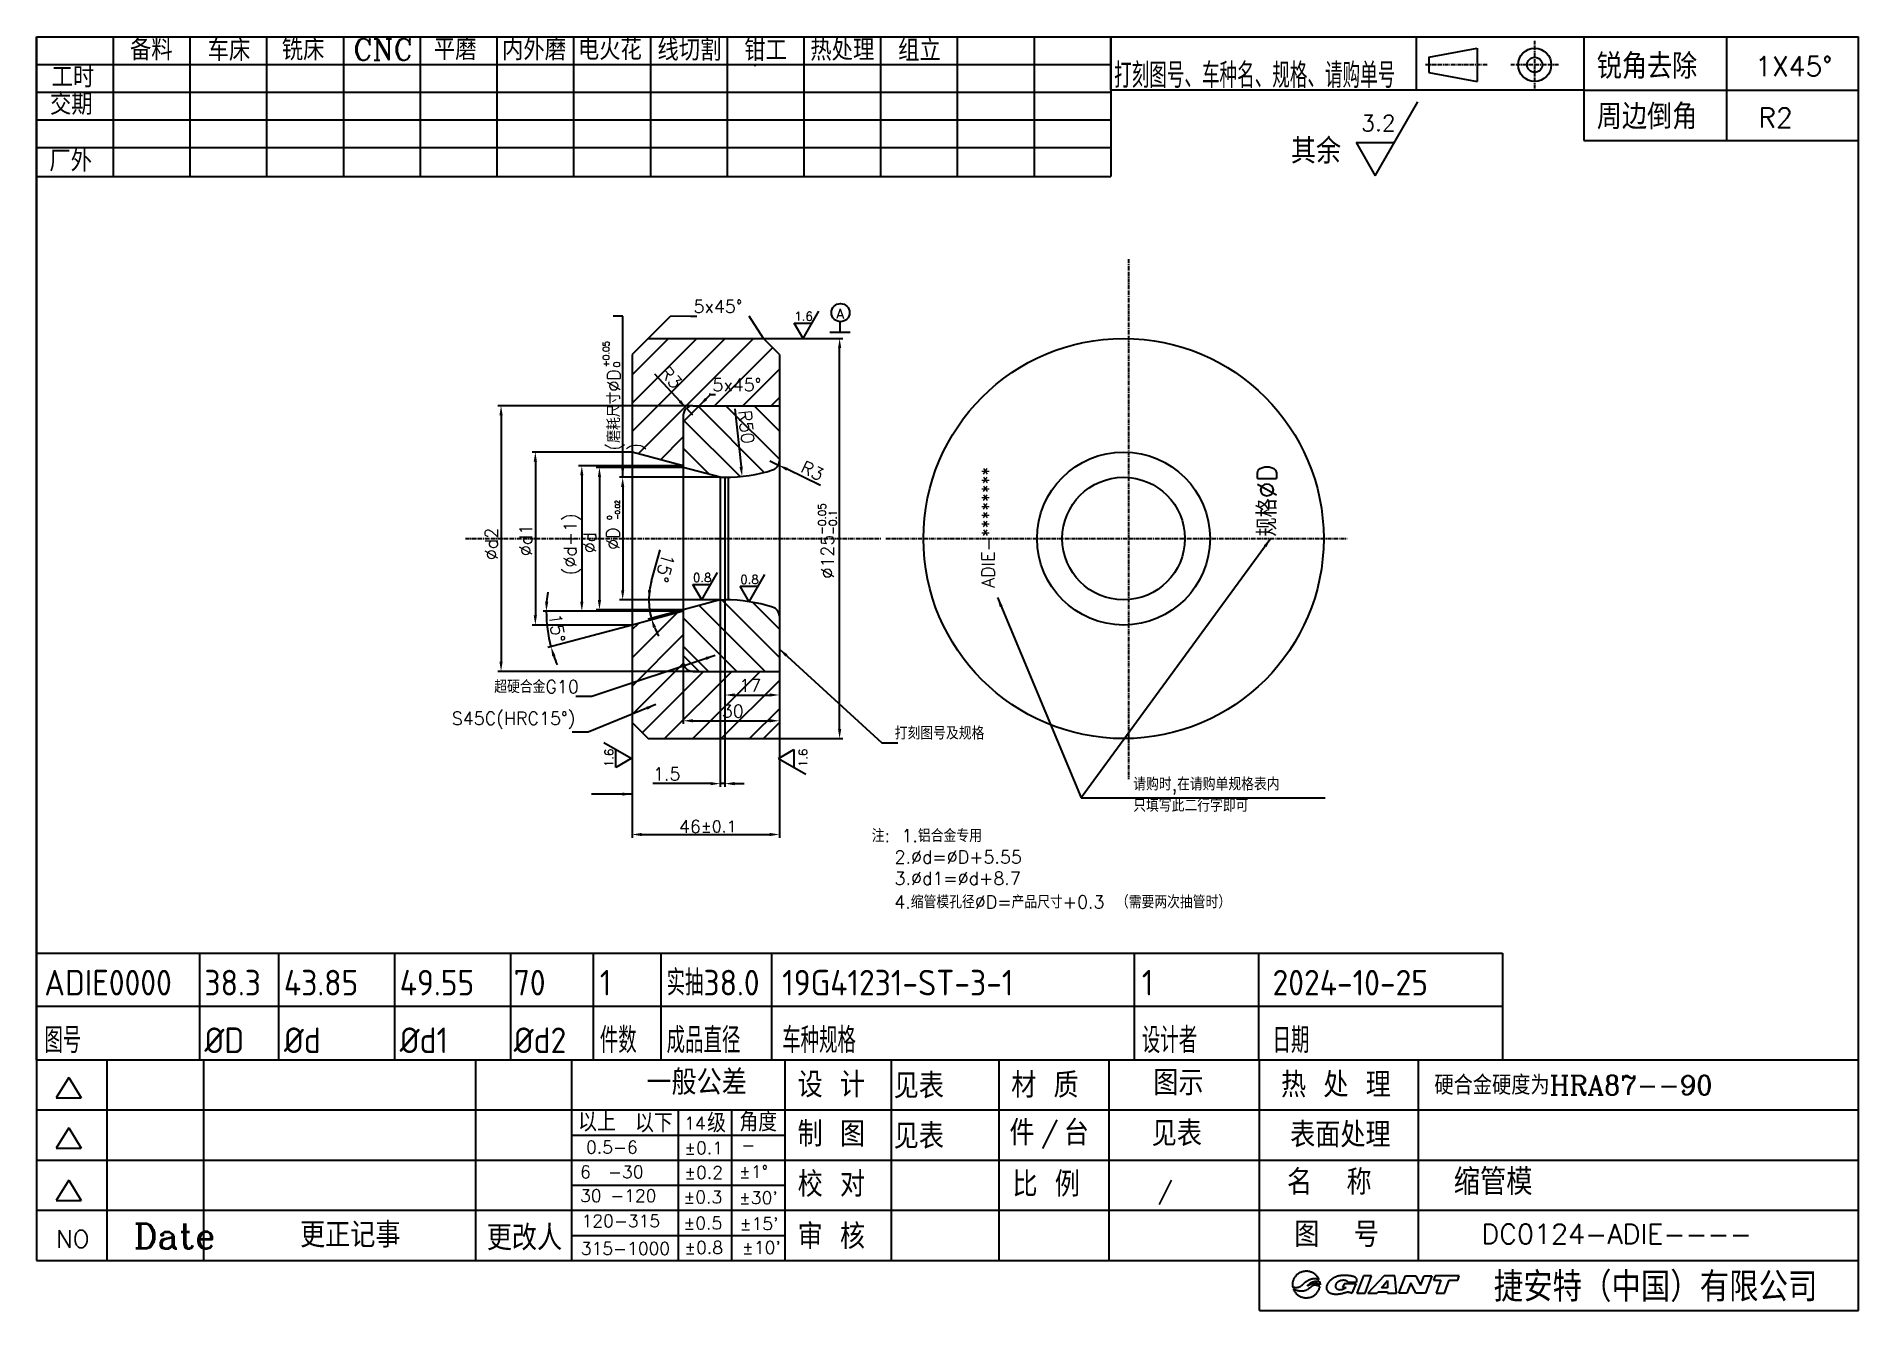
# Model space of a CAD drawing. Extents: x 8209 to 8778, y 3036 to 3434.
import ezdxf
from ezdxf.enums import TextEntityAlignment as Align

# ---------------------------------------------------------------- set-up
doc = ezdxf.new("R2010")
doc.units = 0
doc.header["$MEASUREMENT"] = 0
doc.linetypes.add('CENTER', pattern=[2, 1.25, -0.25, 0.25, -0.25])
doc.layers.get('0').update_dxf_attribs({"linetype": 'CONTINUOUS'})
doc.layers.get('DEFPOINTS').update_dxf_attribs({"linetype": 'CONTINUOUS'})
for name, color, linetype in [('CEN', 1, 'CENTER'), ('CON', 7, 'CONTINUOUS'), ('DIM', 7, 'CONTINUOUS'), ('F', 7, 'CONTINUOUS'), ('TXT', 7, 'CONTINUOUS')]:
    doc.layers.add(name, color=color, linetype=linetype)
doc.styles.add('ACISOTS', font='isocp.shx', dxfattribs={"height": 8, "bigfont": 'gbcbig.shx'})
doc.styles.add('H', font='complex.shx', dxfattribs={"bigfont": 'hzfs.shx'})
doc.styles.add('HZ', font='complex.shx', dxfattribs={"bigfont": 'HZFS.SHX'})
doc.styles.get("Standard").update_dxf_attribs({"font": 'txt.shx', "bigfont": 'hzfs.shx'})
doc.styles.add('USER1', font='simplex.shx', dxfattribs={"bigfont": 'hzfs.shx'})
doc.dimstyles.get("Standard").update_dxf_attribs({"dimtxt": 4, "dimasz": 3, "dimexe": 1, "dimexo": 0, "dimgap": 1, "dimtad": 1, "dimdec": 3, "dimrnd": 0.01, "dimtxsty": 'STANDARD', "dimcen": 2.5, "dimazin": 2, "dimtfac": 1, "dimtdec": 3, "dimtmove": 0, "dimatfit": 3})

msp = doc.modelspace()

# ---------------------------------------------------------------- texts
at = {"style": 'HZ'}
for s, p in [('见表', (8477.0456, 3101.8543)), ('图示', (8558.1448, 3102.8204)), ('见表', (8477.0456, 3086.133))]:
    msp.add_text(s, height=7.84306, dxfattribs=at).set_placement(p)
msp.add_attdef('见表', (8557.6343, 3086.943), '1', height=7.8431, dxfattribs=at)
at = {"layer": 'DIM'}
for s, height, style, p in [('备料', 6.66948, 'HZ', (8238.4509, 3426.2057)), ('车床', 6.66948, 'HZ', (8262.7063, 3425.9872)), ('铣床', 6.66948, 'HZ', (8285.8672, 3426.1871)), ('CNC', 6.66948, 'HZ', (8308.1976, 3426.2716)), ('平磨', 6.66948, 'HZ', (8333.3799, 3426.2473)), ('内外磨', 6.66948, 'HZ', (8354.6818, 3426.2111)), ('电火花', 6.66948, 'HZ', (8378.3566, 3426.2774)), ('线切割', 6.66948, 'HZ', (8403.2281, 3426.059)), ('钳工', 6.66948, 'HZ', (8430.3495, 3425.9962)), ('热处理', 6.66948, 'HZ', (8450.9828, 3426.0835)), ('组立', 6.66948, 'HZ', (8478.4069, 3425.9377)), ('锐角去除', 7.84306, 'HZ', (8696.6718, 3420.408)), ('工时', 6.66948, 'HZ', (8213.9798, 3417.6385)), ('交期', 6.66948, 'HZ', (8213.4712, 3409.1594)), ('周边倒角', 7.84306, 'HZ', (8696.6718, 3404.6695)), ('厂外', 6.66948, 'HZ', (8213.2628, 3391.4308)), ('车种规格', 8, 'ACISOTS', (8442.2015, 3116.0171)), ('图号', 8, 'ACISOTS', (8211.7099, 3116.0171)), ('%%CD', 8, 'ACISOTS', (8261.7208, 3116.0171)), ('%%Cd', 8, 'ACISOTS', (8286.554, 3116.0171)), ('%%Cd1', 8, 'ACISOTS', (8322.725, 3116.0171)), ('%%Cd2', 8, 'ACISOTS', (8358.3344, 3116.0171)), ('件数', 8, 'ACISOTS', (8385.2221, 3116.0171)), ('成品直径', 8, 'ACISOTS', (8406.095, 3116.0171)), ('设计者', 8, 'ACISOTS', (8554.5606, 3116.0171)), ('日期', 8, 'ACISOTS', (8595.3665, 3116.0171)), ('一般公差', 7.84306, 'HZ', (8399.7814, 3102.9478)), ('设 计', 7.84306, 'HZ', (8447.0304, 3102.1829)), ('材 质', 7.84306, 'HZ', (8513.7341, 3102.0646)), ('热 处 理', 7.84306, 'HZ', (8598.0427, 3102.1829)), ('硬合金硬度为HRA87--90', 6, 'HZ', (8645.9347, 3103.0127)), ('以上', 5.8823, 'HZ', (8378.4619, 3091.5391)), ('以下', 5.8823, 'HZ', (8396.2423, 3091.2432)), ('级', 5.8823, 'HZ', (8418.7643, 3091.2432)), ('角度', 5.8823, 'HZ', (8428.8399, 3091.5391)), ('14', 3.92153, 'USER1', (8411.6042, 3092.1316)), ('制 图', 7.84306, 'HZ', (8447.0304, 3086.7927)), ('件', 7.8431, 'HZ', (8513.2131, 3087.174)), ('/', 5.8823, 'USER1', (8522.9623, 3088.1587)), ('台', 7.8431, 'HZ', (8530.1961, 3087.174)), ('表面处理', 7.84306, 'HZ', (8600.8881, 3086.5564)), ('0.5-6', 3.92153, 'USER1', (8380.9389, 3084.6446)), ('%%p0.1', 3.92153, 'USER1', (8411.6042, 3084.4106)), ('-', 3.9215, 'USER1', (8429.3947, 3085.3465)), ('6  -30', 3.92153, 'USER1', (8379.0662, 3076.9237)), ('%%p0.2', 3.92153, 'USER1', (8411.6042, 3076.7521)), ('%%p1%%d', 3.92153, 'USER1', (8428.6925, 3077.0019)), ('校 对', 7.84306, 'HZ', (8447.0304, 3071.1064)), ('比 例', 7.84306, 'HZ', (8514.1384, 3071.1317)), ('名  称', 7.84306, 'HZ', (8599.8827, 3071.7613)), ('缩管模', 8.208, 'HZ', (8651.9633, 3071.6757)), ('30 -120', 3.92153, 'USER1', (8379.0662, 3069.4991)), ('%%p0.3', 3.92153, 'USER1', (8411.3701, 3069.0936)), ("%%p30'", 3.92153, 'USER1', (8428.6925, 3068.8755)), ('Date', 7.84306, 'HZ', (8239.6147, 3054.9167)), ('更正记事', 7.84306, 'HZ', (8291.5958, 3055.2819)), ('更改人', 7.84306, 'HZ', (8349.9285, 3054.4093)), ('120-315', 3.92153, 'USER1', (8379.5343, 3061.6067)), ('%%p0.5', 3.92153, 'USER1', (8411.3701, 3060.9672)), ("%%p15'", 3.92153, 'USER1', (8428.9266, 3060.7491)), ('审 核', 7.84306, 'HZ', (8447.0304, 3054.8283)), ('图  号', 7.84306, 'HZ', (8602.1669, 3055.4223)), ('NO', 5.49014, 'USER1', (8215.4406, 3055.1936)), ('315-1000', 3.92153, 'USER1', (8379.3002, 3053.0123)), ('%%p0.8', 3.92153, 'USER1', (8411.6042, 3053.3087)), ("%%p10'", 3.92153, 'USER1', (8429.6288, 3053.3245)), ('捷安特（中国）有限公司', 9.19109, 'HZ', (8664.4854, 3038.3935))]:
    msp.add_text(s, height=height, dxfattribs=dict(at, style=style)).set_placement(p)
for s, p in [('1X45%%d', (8746.0801, 3421.2604)), ('R2', (8747.1216, 3405.1936))]:
    msp.add_text(s, height=6.14029, dxfattribs=at).set_placement(p)
at = {"layer": 'DIM', "style": 'HZ', "width": 0.7}
msp.add_text('打刻图号、车种名、规格、请购单号', height=7.843064, dxfattribs=at).set_placement((8545.8866, 3417.5525))
at = {"layer": 'DIM', "attachment_point": 1}
for s, insert, char_height, width in [('3.2', (8623.066, 3409.0754), 5.02253, 12.46651), ('  注: 1.铝合金专用\\P    2.%%cd=%%cD+5.55\\P    3.%%cd1=%%cd+8.7', (8463.0471, 3185.9335), 4, 151.479926)]:
    msp.add_mtext(s, dxfattribs=dict(at, insert=insert, char_height=char_height, width=width))
for s, insert, char_height, width, style in [('其余', (8601.1061, 3401.7511), 7.84306, 18.571182, 'HZ'), ('1.6', (8445.9857, 3347.5674), 2.7, 5.87, 'H'), ('A', (8459.1184, 3348.4959), 3, 11.99, 'H'), ('0.8', (8414.3226, 3265.9174), 2.7, 5.87, 'H'), ('0.8', (8429.1054, 3265.3467), 2.7, 5.87, 'H')]:
    msp.add_mtext(s, dxfattribs=dict(at, insert=insert, char_height=char_height, width=width, style=style))
at = {"layer": 'DIM', "char_height": 4}
for s, insert, attachment_point in [('5x45%%d', (8414.5185, 3347.2913), 7), ('5x45%%d', (8420.4135, 3324.7986), 4), ('超硬合金G10', (8378.6986, 3228.4678), 9), ('打刻图号及规格', (8477.3501, 3213.969), 7), ('请购时,在请购单规格表内\\P只填写此二行字即可', (8551.8554, 3191.3689), 7), ('   4.缩管模孔径%%cD=产品尺寸+0.3 （需要两次抽管时）', (8466.5254, 3165.2203), 1)]:
    msp.add_mtext(s, dxfattribs=dict(at, insert=insert, attachment_point=attachment_point))
at = {"layer": 'DIM', "attachment_point": 1, "rotation": 90}
for s, insert, char_height, width in [('+0.05\\P0', (8386.2002, 3330.2674), 2, 8.31), ('(磨耗尺寸%%cD    )', (8387.6112, 3304.2827), 3.999, 36.428206), ('ADIE-********', (8504.5315, 3261.4427), 4, 47.61)]:
    msp.add_mtext(s, dxfattribs=dict(at, insert=insert, char_height=char_height, width=width))
at = {"layer": 'DIM', "insert": (8590.6378, 3277.3754), "char_height": 6, "attachment_point": 1, "rotation": 90}
msp.add_mtext('规格%%cD', dxfattribs=at)
at = {"layer": 'DIM', "attachment_point": 1, "rotation": 90, "style": 'H'}
for s, insert, char_height, width in [('0\\P-0.02', (8387.5055, 3282.6414), 1.5, 13.65), ('1.6', (8386.7425, 3205.333), 2.7, 5.87), ('1.6', (8447.3539, 3205.333), 2.7, 5.87)]:
    msp.add_mtext(s, dxfattribs=dict(at, insert=insert, char_height=char_height, width=width))
at = {"layer": 'DIM', "insert": (8377.5638, 3217.2719), "char_height": 4, "attachment_point": 9, "style": 'HZ'}
msp.add_mtext('S45C(HRC15%%d)', dxfattribs=at)
at = {"layer": 'DIM', "style": 'HZ'}
msp.add_attdef('/', (8559.5601, 3070.387), '1:1', height=5, dxfattribs=at)
at = {"layer": 'TXT', "style": 'ACISOTS'}
for s, p in [('ADIE0000', (8211.7099, 3134.0171)), ('38.3', (8261.7208, 3134.0171)), ('43.85', (8286.554, 3134.0171)), ('49.55', (8322.725, 3134.0171)), ('70', (8358.3344, 3134.0171)), ('1', (8385.2221, 3134.0171)), ('实抽38.0', (8406.095, 3134.0171)), ('19G41231-ST-3-1', (8442.2015, 3134.0171)), ('1', (8554.5606, 3134.0171)), ('2024-10-25', (8595.3665, 3134.0171))]:
    msp.add_text(s, height=8, dxfattribs=at).set_placement(p)
at = {"layer": 'TXT'}
msp.add_text('DC0124-ADIE----', height=6.2, dxfattribs=at).set_placement((8702.8436, 3059.4947), align=Align.MIDDLE)

# ---------------------------------------------------------------- blocks, each defined once
blk = doc.blocks.new('*D53')
at = {"layer": 'DEFPOINTS', "color": 0, "transparency": 16777216}
for p in [(8412.28, 3317.47), (8414.31, 3315.27)]:
    blk.add_point(p, dxfattribs=at)
at = {"layer": 'DIM', "color": 0, "lineweight": -2, "transparency": 16777216}
for p, q in [((8402.31, 3328.24), (8410.24, 3319.67)), ((8414.31, 3315.27), (8412.28, 3317.47))]:
    blk.add_line(p, q, dxfattribs=at)
at = {"layer": 'DIM', "color": 0, "transparency": 16777216}
blk.add_solid([(8410.61, 3320.01), (8409.87, 3319.33), (8412.28, 3317.47)], dxfattribs=at)
at = {"layer": 'DIM', "color": 0, "transparency": 16777216, "insert": (8407.46, 3327.09), "char_height": 4, "attachment_point": 5, "rotation": 312.7845}
blk.add_mtext('\\A1;R3', dxfattribs=at)
blk = doc.blocks.new('*D52')
at = {"layer": 'DEFPOINTS', "color": 0, "transparency": 16777216}
for p in [(8438.31, 3301.05), (8441.01, 3299.74)]:
    blk.add_point(p, dxfattribs=at)
at = {"layer": 'DIM', "color": 0, "lineweight": -2, "transparency": 16777216}
for p, q in [((8438.31, 3301.05), (8441.01, 3299.74)), ((8454.21, 3293.34), (8443.71, 3298.43))]:
    blk.add_line(p, q, dxfattribs=at)
at = {"layer": 'DIM', "color": 0, "transparency": 16777216}
blk.add_solid([(8443.93, 3298.88), (8443.49, 3297.98), (8441.01, 3299.74)], dxfattribs=at)
at = {"layer": 'DIM', "color": 0, "transparency": 16777216, "insert": (8451.62, 3297.93), "char_height": 4, "attachment_point": 5, "rotation": 334.1077}
blk.add_mtext('\\A1;R3', dxfattribs=at)
blk = doc.blocks.new('*D51')
at = {"layer": 'DEFPOINTS', "color": 0, "transparency": 16777216}
for p in [(8395.31, 3219.27), (8441.31, 3219.27), (8441.31, 3184.31)]:
    blk.add_point(p, dxfattribs=at)
at = {"layer": 'DIM', "color": 0, "lineweight": -2, "transparency": 16777216}
for p, q in [((8395.31, 3219.27), (8395.31, 3183.31)), ((8441.31, 3219.27), (8441.31, 3183.31)), ((8398.31, 3184.31), (8438.31, 3184.31))]:
    blk.add_line(p, q, dxfattribs=at)
at = {"layer": 'DIM', "color": 0, "transparency": 16777216}
for points in [[(8398.31, 3184.81), (8398.31, 3183.81), (8395.31, 3184.31)], [(8438.31, 3184.81), (8438.31, 3183.81), (8441.31, 3184.31)]]:
    blk.add_solid(points, dxfattribs=at)
at = {"layer": 'DIM', "color": 0, "transparency": 16777216, "insert": (8418.93, 3186.81), "char_height": 4, "attachment_point": 5}
blk.add_mtext('\\A1;46{\\H3.6;±0.1}', dxfattribs=at)
blk = doc.blocks.new('*D50')
at = {"layer": 'DEFPOINTS', "color": 0, "transparency": 16777216}
for p in [(8411.31, 3238.27), (8441.31, 3235.27), (8441.31, 3219.84)]:
    blk.add_point(p, dxfattribs=at)
at = {"layer": 'DIM', "color": 0, "lineweight": -2, "transparency": 16777216}
for p, q in [((8411.31, 3238.27), (8411.31, 3218.84)), ((8441.31, 3235.27), (8441.31, 3218.84)), ((8414.31, 3219.84), (8438.31, 3219.84))]:
    blk.add_line(p, q, dxfattribs=at)
at = {"layer": 'DIM', "color": 0, "transparency": 16777216}
for points in [[(8414.31, 3220.34), (8414.31, 3219.34), (8411.31, 3219.84)], [(8438.31, 3220.34), (8438.31, 3219.34), (8441.31, 3219.84)]]:
    blk.add_solid(points, dxfattribs=at)
at = {"layer": 'DIM', "color": 0, "transparency": 16777216, "insert": (8426.77, 3222.84), "char_height": 4, "attachment_point": 5}
blk.add_mtext('\\A1;30', dxfattribs=at)
blk = doc.blocks.new('*D49')
at = {"layer": 'DEFPOINTS', "color": 0, "transparency": 16777216}
for p in [(8411.31, 3257.62), (8422.81, 3257.62), (8422.81, 3257.62), (8400.9, 3253.76), (8411.31, 3254.54)]:
    blk.add_point(p, dxfattribs=at)
at = {"layer": 'DIM', "color": 0, "lineweight": -2, "transparency": 16777216}
for p, q in [((8401.38, 3263.57), (8404.05, 3273.2)), ((8411.31, 3257.62), (8399.57, 3257.62)), ((8411.31, 3254.54), (8400.36, 3251.6))]:
    blk.add_line(p, q, dxfattribs=at)
for start, end in [(164.5004, 180), (164.5359, 172.268), (180, 195), (202.732, 210.4641)]:
    blk.add_arc((8422.81, 3257.62), 22.25, start, end, dxfattribs=at)
at = {"layer": 'DIM', "color": 0, "transparency": 16777216}
for points in [[(8401.27, 3260.58), (8400.27, 3260.65), (8400.57, 3257.62)], [(8401.82, 3248.86), (8402.77, 3249.18), (8401.32, 3251.86)]]:
    blk.add_solid(points, dxfattribs=at)
at = {"layer": 'DIM', "color": 0, "transparency": 16777216, "insert": (8405.6, 3267.58), "char_height": 4, "attachment_point": 5, "rotation": 254.5004}
blk.add_mtext('\\A1;15°', dxfattribs=at)
blk = doc.blocks.new('*D48')
at = {"layer": 'DEFPOINTS', "color": 0, "transparency": 16777216}
for p in [(8422.81, 3257.62), (8424.31, 3257.62), (8422.81, 3200.2)]:
    blk.add_point(p, dxfattribs=at)
at = {"layer": 'DIM', "color": 0, "lineweight": -2, "transparency": 16777216}
for p, q in [((8422.81, 3257.62), (8422.81, 3199.2)), ((8424.31, 3257.62), (8424.31, 3199.2)), ((8419.81, 3200.2), (8401.81, 3200.2)), ((8424.31, 3200.2), (8422.81, 3200.2)), ((8427.31, 3200.2), (8430.31, 3200.2))]:
    blk.add_line(p, q, dxfattribs=at)
at = {"layer": 'DIM', "color": 0, "transparency": 16777216}
for points in [[(8419.81, 3200.7), (8419.81, 3199.7), (8422.81, 3200.2)], [(8427.31, 3200.7), (8427.31, 3199.7), (8424.31, 3200.2)]]:
    blk.add_solid(points, dxfattribs=at)
at = {"layer": 'DIM', "color": 0, "transparency": 16777216, "insert": (8406.15, 3203.2), "char_height": 4, "attachment_point": 5}
blk.add_mtext('\\A1;1.5', dxfattribs=at)
blk = doc.blocks.new('*D47')
at = {"layer": 'DEFPOINTS', "color": 0, "transparency": 16777216}
for p in [(8424.31, 3257.62), (8441.31, 3257.62), (8441.31, 3227.89)]:
    blk.add_point(p, dxfattribs=at)
at = {"layer": 'DIM', "color": 0, "lineweight": -2, "transparency": 16777216}
for p, q in [((8424.31, 3257.62), (8424.31, 3226.89)), ((8441.31, 3257.62), (8441.31, 3226.89)), ((8427.31, 3227.89), (8438.31, 3227.89))]:
    blk.add_line(p, q, dxfattribs=at)
at = {"layer": 'DIM', "color": 0, "transparency": 16777216}
for points in [[(8427.31, 3228.39), (8427.31, 3227.39), (8424.31, 3227.89)], [(8438.31, 3228.39), (8438.31, 3227.39), (8441.31, 3227.89)]]:
    blk.add_solid(points, dxfattribs=at)
at = {"layer": 'DIM', "color": 0, "transparency": 16777216, "insert": (8432.17, 3230.89), "char_height": 4, "attachment_point": 5}
blk.add_mtext('\\A1;17', dxfattribs=at)
blk = doc.blocks.new('*D46')
at = {"layer": 'DEFPOINTS', "color": 0, "transparency": 16777216}
for p in [(8424.31, 3345.92), (8429.67, 3296.21)]:
    blk.add_point(p, dxfattribs=at)
at = {"layer": 'DIM', "color": 0, "lineweight": -2, "transparency": 16777216}
blk.add_line((8427.4, 3317.28), (8429.35, 3299.19), dxfattribs=at)
at = {"layer": 'DIM', "color": 0, "transparency": 16777216}
blk.add_solid([(8429.85, 3299.24), (8428.85, 3299.14), (8429.67, 3296.21)], dxfattribs=at)
at = {"layer": 'DIM', "color": 0, "transparency": 16777216, "insert": (8431.03, 3311.63), "char_height": 4, "attachment_point": 5, "rotation": 276.1503}
blk.add_mtext('\\A1;R50', dxfattribs=at)
blk = doc.blocks.new('*D45')
at = {"layer": 'DEFPOINTS', "color": 0, "transparency": 16777216}
for p in [(8436.31, 3339.27), (8460.14, 3339.27), (8436.31, 3214.27)]:
    blk.add_point(p, dxfattribs=at)
at = {"layer": 'DIM', "color": 0, "lineweight": -2, "transparency": 16777216}
for p, q in [((8436.31, 3339.27), (8461.14, 3339.27)), ((8460.14, 3217.27), (8460.14, 3336.27)), ((8436.31, 3214.27), (8461.14, 3214.27))]:
    blk.add_line(p, q, dxfattribs=at)
at = {"layer": 'DIM', "color": 0, "transparency": 16777216}
for points in [[(8459.64, 3336.27), (8460.64, 3336.27), (8460.14, 3339.27)], [(8459.64, 3217.27), (8460.64, 3217.27), (8460.14, 3214.27)]]:
    blk.add_solid(points, dxfattribs=at)
at = {"layer": 'DIM', "color": 0, "transparency": 16777216, "insert": (8456.34, 3276.04), "char_height": 4, "attachment_point": 5, "rotation": 90}
blk.add_mtext('\\A1;%%C125{\\H2.4;\\S-0.05^ -0.1;}', dxfattribs=at)
blk = doc.blocks.new('*D44')
at = {"layer": 'DEFPOINTS', "color": 0, "transparency": 16777216}
for p in [(8368.68, 3250.31), (8394.96, 3254.04), (8411.31, 3254.04), (8411.31, 3254.04), (8395.31, 3249.75)]:
    blk.add_point(p, dxfattribs=at)
at = {"layer": 'DIM', "color": 0, "lineweight": -2, "transparency": 16777216}
for p, q in [((8394.96, 3254.04), (8367.52, 3254.04)), ((8395.31, 3249.75), (8369.01, 3242.7))]:
    blk.add_line(p, q, dxfattribs=at)
for start, end in [(171.9648, 175.9824), (180, 195), (199.0176, 203.0352)]:
    blk.add_arc((8411.31, 3254.04), 42.79, start, end, dxfattribs=at)
at = {"layer": 'DIM', "color": 0, "transparency": 16777216}
for points in [[(8369.13, 3257.02), (8368.13, 3257.05), (8368.52, 3254.04)], [(8370.38, 3239.95), (8371.34, 3240.24), (8369.98, 3242.96)]]:
    blk.add_solid(points, dxfattribs=at)
at = {"layer": 'DIM', "color": 0, "transparency": 16777216, "insert": (8371.86, 3248.84), "char_height": 4, "attachment_point": 5, "rotation": 277.5}
blk.add_mtext('\\A1;15°', dxfattribs=at)
blk = doc.blocks.new('*D43')
at = {"layer": 'DEFPOINTS', "color": 0, "transparency": 16777216}
for p in [(8422.81, 3295.92), (8392.37, 3257.62), (8422.81, 3257.62)]:
    blk.add_point(p, dxfattribs=at)
at = {"layer": 'DIM', "color": 0, "lineweight": -2, "transparency": 16777216}
for p, q in [((8422.81, 3295.92), (8391.37, 3295.92)), ((8392.37, 3292.92), (8392.37, 3260.62)), ((8422.81, 3257.62), (8391.37, 3257.62))]:
    blk.add_line(p, q, dxfattribs=at)
at = {"layer": 'DIM', "color": 0, "transparency": 16777216}
for points in [[(8391.87, 3292.92), (8392.87, 3292.92), (8392.37, 3295.92)], [(8391.87, 3260.62), (8392.87, 3260.62), (8392.37, 3257.62)]]:
    blk.add_solid(points, dxfattribs=at)
at = {"layer": 'DIM', "color": 0, "transparency": 16777216, "insert": (8389.37, 3276.77), "char_height": 4, "attachment_point": 5, "rotation": 90}
blk.add_mtext('\\A1;%%cD', dxfattribs=at)
blk = doc.blocks.new('*D42')
at = {"layer": 'DEFPOINTS', "color": 0, "transparency": 16777216}
for p in [(8411.31, 3299.5), (8379.61, 3254.04), (8411.31, 3254.04)]:
    blk.add_point(p, dxfattribs=at)
at = {"layer": 'DIM', "color": 0, "lineweight": -2, "transparency": 16777216}
for p, q in [((8411.31, 3299.5), (8378.61, 3299.5)), ((8379.61, 3296.5), (8379.61, 3257.04)), ((8411.31, 3254.04), (8378.61, 3254.04))]:
    blk.add_line(p, q, dxfattribs=at)
at = {"layer": 'DIM', "color": 0, "transparency": 16777216}
for points in [[(8379.11, 3296.5), (8380.11, 3296.5), (8379.61, 3299.5)], [(8379.11, 3257.04), (8380.11, 3257.04), (8379.61, 3254.04)]]:
    blk.add_solid(points, dxfattribs=at)
at = {"layer": 'DIM', "color": 0, "transparency": 16777216, "insert": (8376.61, 3275.01), "char_height": 4, "attachment_point": 5, "rotation": 90}
blk.add_mtext('\\A1;(%%cd+1)', dxfattribs=at)
blk = doc.blocks.new('*D41')
at = {"layer": 'DEFPOINTS', "color": 0, "transparency": 16777216}
for p in [(8411.31, 3299), (8385.11, 3254.54), (8411.31, 3254.54)]:
    blk.add_point(p, dxfattribs=at)
at = {"layer": 'DIM', "color": 0, "lineweight": -2, "transparency": 16777216}
for p, q in [((8411.31, 3299), (8384.11, 3299)), ((8385.11, 3296), (8385.11, 3257.54)), ((8411.31, 3254.54), (8384.11, 3254.54))]:
    blk.add_line(p, q, dxfattribs=at)
at = {"layer": 'DIM', "color": 0, "transparency": 16777216}
for points in [[(8384.61, 3296), (8385.61, 3296), (8385.11, 3299)], [(8384.61, 3257.54), (8385.61, 3257.54), (8385.11, 3254.54)]]:
    blk.add_solid(points, dxfattribs=at)
at = {"layer": 'DIM', "color": 0, "transparency": 16777216, "insert": (8382.11, 3275.52), "char_height": 4, "attachment_point": 5, "rotation": 90}
blk.add_mtext('\\A1;%%Cd', dxfattribs=at)
blk = doc.blocks.new('*D40')
at = {"layer": 'DEFPOINTS', "color": 0, "transparency": 16777216}
for p in [(8395.31, 3303.79), (8365.09, 3249.75), (8395.31, 3249.75)]:
    blk.add_point(p, dxfattribs=at)
at = {"layer": 'DIM', "color": 0, "lineweight": -2, "transparency": 16777216}
for p, q in [((8395.31, 3303.79), (8364.09, 3303.79)), ((8365.09, 3300.79), (8365.09, 3252.75)), ((8395.31, 3249.75), (8364.09, 3249.75))]:
    blk.add_line(p, q, dxfattribs=at)
at = {"layer": 'DIM', "color": 0, "transparency": 16777216}
for points in [[(8364.59, 3300.79), (8365.59, 3300.79), (8365.09, 3303.79)], [(8364.59, 3252.75), (8365.59, 3252.75), (8365.09, 3249.75)]]:
    blk.add_solid(points, dxfattribs=at)
at = {"layer": 'DIM', "color": 0, "transparency": 16777216, "insert": (8362.09, 3276.33), "char_height": 4, "attachment_point": 5, "rotation": 90}
blk.add_mtext('\\A1;%%cd1', dxfattribs=at)
blk = doc.blocks.new('*D39')
at = {"layer": 'DEFPOINTS', "color": 0, "transparency": 16777216}
for p in [(8414.31, 3318.27), (8354.38, 3235.27), (8416.31, 3235.27)]:
    blk.add_point(p, dxfattribs=at)
at = {"layer": 'DIM', "color": 0, "lineweight": -2, "transparency": 16777216}
for p, q in [((8414.31, 3318.27), (8353.38, 3318.27)), ((8354.38, 3315.27), (8354.38, 3238.27)), ((8416.31, 3235.27), (8353.38, 3235.27))]:
    blk.add_line(p, q, dxfattribs=at)
at = {"layer": 'DIM', "color": 0, "transparency": 16777216}
for points in [[(8353.88, 3315.27), (8354.88, 3315.27), (8354.38, 3318.27)], [(8353.88, 3238.27), (8354.88, 3238.27), (8354.38, 3235.27)]]:
    blk.add_solid(points, dxfattribs=at)
at = {"layer": 'DIM', "color": 0, "transparency": 16777216, "insert": (8351.38, 3275.09), "char_height": 4, "attachment_point": 5, "rotation": 90}
blk.add_mtext('\\A1;%%cd2', dxfattribs=at)
blk = doc.blocks.new('GIANT')
for p, q in [((231.51, 30.36), (231.43, 30.28)), ((231.59, 30.43), (231.51, 30.36)), ((231.68, 30.5), (231.59, 30.43)), ((231.77, 30.56), (231.68, 30.5)), ((231.87, 30.62), (231.77, 30.56)), ((231.97, 30.68), (231.87, 30.62)), ((232.07, 30.73), (231.97, 30.68)), ((232.17, 30.77), (232.07, 30.73)), ((232.27, 30.81), (232.17, 30.77)), ((232.38, 30.85), (232.27, 30.81)), ((232.49, 30.88), (232.38, 30.85)), ((232.6, 30.91), (232.49, 30.88)), ((232.72, 30.93), (232.6, 30.91)), ((232.83, 30.94), (232.72, 30.93)), ((232.95, 30.95), (232.83, 30.94)), ((233.07, 30.96), (232.95, 30.95)), ((233.18, 30.95), (233.07, 30.96)), ((233.3, 30.95), (233.18, 30.95)), ((233.42, 30.93), (233.3, 30.95)), ((233.53, 30.91), (233.42, 30.93)), ((233.65, 30.89), (233.53, 30.91)), ((233.76, 30.86), (233.65, 30.89)), ((233.87, 30.82), (233.76, 30.86)), ((233.98, 30.78), (233.87, 30.82)), ((234.09, 30.74), (233.98, 30.78)), ((234.19, 30.68), (234.09, 30.74)), ((234.29, 30.63), (234.19, 30.68)), ((234.39, 30.57), (234.29, 30.63)), ((234.49, 30.5), (234.39, 30.57)), ((234.58, 30.43), (234.49, 30.5)), ((234.67, 30.35), (234.58, 30.43)), ((234.75, 30.27), (234.67, 30.35)), ((230.79, 28.9), (230.78, 28.78)), ((230.78, 28.78), (230.78, 28.67)), ((230.78, 28.67), (230.79, 28.56)), ((230.8, 29.01), (230.79, 28.9)), ((230.79, 28.56), (230.8, 28.45)), ((230.82, 29.12), (230.8, 29.01)), ((230.8, 28.45), (230.82, 28.34)), ((230.84, 29.23), (230.82, 29.12)), ((230.82, 28.34), (230.9, 28.32)), ((230.87, 29.33), (230.84, 29.23)), ((230.9, 29.44), (230.87, 29.33)), ((230.94, 29.55), (230.9, 29.44)), ((230.9, 28.32), (230.98, 28.31)), ((231.01, 27.94), (230.93, 27.97)), ((230.93, 27.97), (230.97, 27.88)), ((230.98, 29.65), (230.94, 29.55)), ((230.97, 27.88), (231.01, 27.79)), ((231.03, 29.75), (230.98, 29.65)), ((230.98, 28.31), (231.07, 28.3)), ((231.08, 27.91), (231.01, 27.94)), ((231.01, 27.79), (231.06, 27.7)), ((231.09, 29.84), (231.03, 29.75)), ((231.06, 27.7), (231.11, 27.61)), ((231.07, 28.3), (231.15, 28.29)), ((231.15, 27.88), (231.08, 27.91)), ((231.15, 29.94), (231.09, 29.84)), ((231.11, 27.61), (231.17, 27.53)), ((231.21, 30.03), (231.15, 29.94)), ((231.15, 28.29), (231.23, 28.28)), ((231.23, 27.85), (231.15, 27.88)), ((231.17, 27.53), (231.23, 27.45)), ((231.28, 30.12), (231.21, 30.03)), ((231.23, 28.28), (231.31, 28.28)), ((231.3, 27.81), (231.23, 27.85)), ((231.23, 27.45), (231.29, 27.37)), ((231.35, 30.2), (231.28, 30.12)), ((231.29, 27.37), (231.36, 27.29)), ((231.38, 27.79), (231.3, 27.81)), ((231.31, 28.28), (231.39, 28.28)), ((231.43, 30.28), (231.35, 30.2)), ((231.46, 27.76), (231.38, 27.79)), ((231.39, 28.28), (231.48, 28.28)), ((231.53, 27.73), (231.46, 27.76)), ((231.48, 28.28), (231.56, 28.28)), ((231.61, 27.71), (231.53, 27.73)), ((231.56, 28.28), (231.64, 28.29)), ((231.69, 27.69), (231.61, 27.71)), ((231.64, 28.29), (231.72, 28.31)), ((231.77, 27.67), (231.69, 27.69)), ((231.72, 28.31), (231.8, 28.32)), ((231.85, 27.66), (231.77, 27.67)), ((231.8, 28.32), (231.88, 28.35)), ((231.93, 27.65), (231.85, 27.66)), ((231.88, 28.35), (231.96, 28.37)), ((232.01, 27.64), (231.93, 27.65)), ((231.96, 28.37), (232.03, 28.41)), ((232.09, 27.63), (232.01, 27.64)), ((232.03, 28.41), (232.11, 28.44)), ((232.18, 27.63), (232.09, 27.63)), ((232.11, 28.44), (232.18, 28.49)), ((232.18, 28.49), (232.25, 28.53)), ((232.26, 27.62), (232.18, 27.63)), ((232.25, 28.53), (232.31, 28.58)), ((232.34, 27.62), (232.26, 27.62)), ((232.31, 28.58), (232.37, 28.63)), ((232.42, 27.63), (232.34, 27.62)), ((232.37, 28.63), (232.44, 28.69)), ((232.5, 27.64), (232.42, 27.63)), ((232.44, 28.69), (232.5, 28.74)), ((232.5, 28.74), (232.56, 28.8)), ((232.58, 27.64), (232.5, 27.64)), ((232.56, 28.8), (232.62, 28.86)), ((232.66, 27.66), (232.58, 27.64)), ((232.62, 28.86), (232.68, 28.91)), ((232.74, 27.67), (232.66, 27.66)), ((232.68, 28.91), (232.74, 28.97)), ((232.74, 28.97), (232.8, 29.03)), ((232.82, 27.69), (232.74, 27.67)), ((232.8, 29.03), (232.86, 29.08)), ((232.9, 27.72), (232.82, 27.69)), ((232.86, 29.08), (232.92, 29.13)), ((232.98, 27.74), (232.9, 27.72)), ((232.92, 29.13), (232.98, 29.19)), ((232.98, 29.19), (233.05, 29.24)), ((233.05, 27.77), (232.98, 27.74)), ((233.05, 29.24), (233.11, 29.29)), ((233.13, 27.8), (233.05, 27.77)), ((233.11, 29.29), (233.18, 29.33)), ((233.2, 27.84), (233.13, 27.8)), ((233.18, 29.33), (233.25, 29.38)), ((233.27, 27.88), (233.2, 27.84)), ((233.25, 29.38), (233.32, 29.42)), ((233.34, 27.92), (233.27, 27.88)), ((233.28, 28.48), (233.35, 28.58)), ((233.38, 28.54), (233.28, 28.48)), ((233.32, 29.42), (233.39, 29.46)), ((233.41, 27.97), (233.34, 27.92)), ((233.35, 28.58), (233.43, 28.68)), ((233.48, 28.6), (233.38, 28.54)), ((233.39, 29.46), (233.46, 29.5)), ((233.47, 28.01), (233.41, 27.97)), ((233.43, 28.68), (233.51, 28.77)), ((233.46, 29.5), (233.54, 29.54)), ((233.54, 28.06), (233.47, 28.01)), ((233.59, 28.66), (233.48, 28.6)), ((233.51, 28.77), (233.61, 28.86)), ((233.54, 29.54), (233.61, 29.57)), ((233.6, 28.12), (233.54, 28.06)), ((233.69, 28.72), (233.59, 28.66)), ((233.66, 28.17), (233.6, 28.12)), ((233.61, 29.57), (233.69, 29.6)), ((233.61, 28.86), (233.7, 28.93)), ((233.72, 28.22), (233.66, 28.17)), ((233.69, 29.6), (233.77, 29.63)), ((233.8, 28.77), (233.69, 28.72)), ((233.7, 28.93), (233.8, 29.01)), ((233.78, 28.28), (233.72, 28.22)), ((233.77, 29.63), (233.84, 29.66)), ((233.85, 28.33), (233.78, 28.28)), ((233.8, 29.01), (233.91, 29.07)), ((233.91, 28.82), (233.8, 28.77)), ((233.84, 29.66), (233.92, 29.68)), ((233.91, 28.38), (233.85, 28.33)), ((233.91, 29.07), (234.02, 29.13)), ((234.02, 28.86), (233.91, 28.82)), ((233.97, 28.43), (233.91, 28.38)), ((233.92, 29.68), (234, 29.7)), ((234.04, 28.48), (233.97, 28.43)), ((234, 29.7), (234.08, 29.72)), ((234.02, 29.13), (234.13, 29.18)), ((234.13, 28.9), (234.02, 28.86)), ((234.11, 28.52), (234.04, 28.48)), ((234.08, 29.72), (234.16, 29.73)), ((234.18, 28.56), (234.11, 28.52)), ((234.13, 29.18), (234.25, 29.22)), ((234.25, 28.92), (234.13, 28.9)), ((234.16, 29.73), (234.25, 29.74)), ((234.26, 28.58), (234.18, 28.56)), ((234.25, 29.74), (234.33, 29.75)), ((234.25, 29.22), (234.37, 29.25)), ((234.37, 28.94), (234.25, 28.92)), ((234.34, 28.61), (234.26, 28.58)), ((234.33, 29.75), (234.41, 29.75)), ((234.42, 28.62), (234.34, 28.61)), ((234.37, 29.25), (234.49, 29.28)), ((234.49, 28.95), (234.37, 28.94)), ((234.41, 29.75), (234.49, 29.75)), ((234.5, 28.62), (234.42, 28.62)), ((234.49, 29.75), (234.58, 29.75)), ((234.49, 29.28), (234.62, 29.3)), ((234.61, 28.94), (234.49, 28.95)), ((234.58, 28.62), (234.5, 28.62)), ((234.58, 29.75), (234.66, 29.74)), ((234.66, 28.62), (234.58, 28.62)), ((234.72, 28.93), (234.61, 28.94)), ((234.62, 29.3), (234.74, 29.31)), ((234.66, 29.74), (234.74, 29.73)), ((234.74, 28.61), (234.66, 28.62)), ((234.84, 28.91), (234.72, 28.93)), ((234.74, 29.73), (234.82, 29.72)), ((234.74, 29.31), (234.86, 29.31)), ((234.82, 28.59), (234.74, 28.61)), ((234.83, 30.18), (234.75, 30.27)), ((234.78, 27.26), (234.85, 27.33)), ((234.82, 29.72), (234.9, 29.7)), ((234.9, 28.57), (234.82, 28.59)), ((234.91, 30.1), (234.83, 30.18)), ((234.96, 28.88), (234.84, 28.91)), ((234.85, 27.33), (234.91, 27.41)), ((234.86, 29.31), (234.99, 29.3)), ((234.9, 29.7), (234.98, 29.68)), ((234.98, 28.55), (234.9, 28.57)), ((234.98, 30), (234.91, 30.1)), ((234.91, 27.41), (234.97, 27.49)), ((235.07, 28.84), (234.96, 28.88)), ((234.97, 27.49), (235.03, 27.57)), ((235.05, 29.91), (234.98, 30)), ((234.98, 29.68), (235.06, 29.65)), ((235.06, 28.53), (234.98, 28.55)), ((234.99, 29.3), (235.11, 29.28)), ((235.03, 27.57), (235.08, 27.66)), ((235.11, 29.81), (235.05, 29.91)), ((235.06, 29.65), (235.13, 29.63)), ((235.13, 28.5), (235.06, 28.53)), ((235.18, 28.8), (235.07, 28.84)), ((235.08, 27.66), (235.13, 27.74)), ((235.16, 29.7), (235.11, 29.81)), ((235.11, 29.28), (235.23, 29.24)), ((235.13, 29.63), (235.21, 29.6)), ((235.21, 28.47), (235.13, 28.5)), ((235.13, 27.74), (235.18, 27.83)), ((235.21, 29.6), (235.16, 29.7)), ((235.29, 28.74), (235.18, 28.8)), ((235.18, 27.83), (235.22, 27.93)), ((235.28, 28.44), (235.21, 28.47)), ((235.22, 27.93), (235.26, 28.02)), ((235.23, 29.24), (235.34, 29.19)), ((235.26, 28.02), (235.29, 28.12)), ((235.36, 28.41), (235.28, 28.44)), ((235.39, 28.67), (235.29, 28.74)), ((235.29, 28.12), (235.32, 28.21)), ((235.32, 28.21), (235.34, 28.31)), ((235.34, 29.19), (235.36, 29.09)), ((235.34, 28.31), (235.36, 28.41)), ((235.36, 29.09), (235.37, 28.98)), ((235.37, 28.98), (235.38, 28.88)), ((235.38, 28.88), (235.39, 28.78)), ((235.39, 28.78), (235.39, 28.67)), ((236.46, 28.45), (236.44, 28.33)), ((236.44, 28.33), (236.44, 28.22)), ((236.44, 28.22), (236.44, 28.1)), ((236.44, 28.1), (236.46, 27.98)), ((236.5, 28.56), (236.46, 28.45)), ((236.46, 27.98), (236.5, 27.87)), ((236.54, 28.67), (236.5, 28.56)), ((236.5, 27.87), (236.56, 27.77)), ((236.59, 28.78), (236.54, 28.67)), ((236.56, 27.77), (236.62, 27.67)), ((236.64, 28.88), (236.59, 28.78)), ((236.62, 27.67), (236.7, 27.58)), ((236.7, 28.98), (236.64, 28.88)), ((236.77, 29.08), (236.7, 28.98)), ((236.7, 27.58), (236.79, 27.51)), ((236.85, 29.17), (236.77, 29.08)), ((236.79, 27.51), (236.89, 27.44)), ((236.92, 29.26), (236.85, 29.17)), ((236.89, 27.44), (236.99, 27.38)), ((237, 29.34), (236.92, 29.26)), ((236.99, 27.38), (237.09, 27.33)), ((237.09, 29.42), (237, 29.34)), ((237.18, 29.5), (237.09, 29.42)), ((237.09, 27.33), (237.2, 27.29)), ((237.27, 29.58), (237.18, 29.5)), ((237.36, 29.65), (237.27, 29.58)), ((237.46, 29.71), (237.36, 29.65)), ((237.56, 29.78), (237.46, 29.71)), ((237.66, 29.84), (237.56, 29.78)), ((237.76, 29.89), (237.66, 29.84)), ((237.87, 29.95), (237.76, 29.89)), ((237.97, 30), (237.87, 29.95)), ((238.08, 30.04), (237.97, 30)), ((237.99, 28.53), (238, 28.65)), ((238, 28.41), (237.99, 28.53)), ((238, 28.65), (238.04, 28.77)), ((238.03, 28.29), (238, 28.41)), ((238.08, 28.17), (238.03, 28.29)), ((238.04, 28.77), (238.09, 28.89)), ((238.19, 30.08), (238.08, 30.04)), ((238.16, 28.07), (238.08, 28.17)), ((238.09, 28.89), (238.15, 28.99)), ((238.15, 28.99), (238.23, 29.09)), ((238.25, 27.99), (238.16, 28.07)), ((238.3, 30.12), (238.19, 30.08)), ((238.23, 29.09), (238.32, 29.17)), ((238.35, 27.92), (238.25, 27.99)), ((238.42, 30.15), (238.3, 30.12)), ((238.32, 29.17), (238.42, 29.25)), ((238.47, 27.88), (238.35, 27.92)), ((238.53, 30.18), (238.42, 30.15)), ((238.42, 29.25), (238.52, 29.32)), ((238.59, 27.85), (238.47, 27.88)), ((238.52, 29.32), (238.64, 29.37)), ((238.65, 30.2), (238.53, 30.18)), ((238.71, 27.83), (238.59, 27.85)), ((238.64, 29.37), (238.75, 29.42)), ((238.76, 30.22), (238.65, 30.2)), ((238.84, 27.84), (238.71, 27.83)), ((238.75, 29.42), (238.87, 29.46)), ((238.88, 30.24), (238.76, 30.22)), ((238.96, 27.86), (238.84, 27.84)), ((238.87, 29.46), (238.99, 29.48)), ((238.99, 30.25), (238.88, 30.24)), ((239.08, 27.89), (238.96, 27.86)), ((239.11, 30.26), (238.99, 30.25)), ((238.99, 29.48), (239.11, 29.5)), ((239.06, 27.28), (239.17, 27.31)), ((239.2, 27.93), (239.08, 27.89)), ((239.23, 30.27), (239.11, 30.26)), ((239.11, 29.5), (239.24, 29.51)), ((239.4, 28.87), (239.12, 28.24)), ((239.12, 28.24), (239.73, 28.24)), ((239.17, 27.31), (239.29, 27.34)), ((239.31, 27.97), (239.2, 27.93)), ((239.35, 30.27), (239.23, 30.27)), ((239.24, 29.51), (239.36, 29.51)), ((239.29, 27.34), (239.4, 27.37)), ((239.42, 28.03), (239.31, 27.97)), ((239.46, 30.27), (239.35, 30.27)), ((239.36, 29.51), (239.49, 29.49)), ((241.41, 28.87), (239.4, 28.87)), ((239.4, 27.37), (239.51, 27.4)), ((239.53, 28.1), (239.42, 28.03)), ((239.58, 30.27), (239.46, 30.27)), ((239.49, 29.49), (239.61, 29.46)), ((239.51, 27.4), (239.63, 27.44)), ((239.63, 28.17), (239.53, 28.1)), ((239.7, 30.26), (239.58, 30.27)), ((239.61, 29.46), (239.72, 29.42)), ((239.73, 28.24), (239.63, 28.17)), ((239.63, 27.44), (239.74, 27.47)), ((239.82, 30.25), (239.7, 30.26)), ((239.72, 29.42), (239.83, 29.36)), ((239.74, 27.47), (239.85, 27.49)), ((239.93, 30.25), (239.82, 30.25)), ((239.83, 29.36), (239.92, 29.27)), ((239.85, 27.49), (239.97, 27.51)), ((239.92, 29.27), (239.97, 29.16)), ((240.05, 30.23), (239.93, 30.25)), ((239.97, 29.16), (241.47, 29.16)), ((239.97, 27.51), (240.09, 27.51)), ((240.17, 30.22), (240.05, 30.23)), ((240.09, 27.51), (240.2, 27.5)), ((240.28, 30.21), (240.17, 30.22)), ((240.2, 27.5), (240.32, 27.47)), ((240.4, 30.19), (240.28, 30.21)), ((240.32, 27.47), (240.43, 27.44)), ((240.52, 30.17), (240.4, 30.19)), ((240.43, 27.44), (240.54, 27.39)), ((240.63, 30.15), (240.52, 30.17)), ((240.54, 27.39), (240.64, 27.34)), ((240.75, 30.13), (240.63, 30.15)), ((240.64, 27.34), (240.75, 27.29)), ((240.86, 30.1), (240.75, 30.13)), ((240.75, 27.29), (241.41, 28.87)), ((240.97, 30.06), (240.86, 30.1)), ((241.08, 30.02), (240.97, 30.06)), ((241.19, 29.97), (241.08, 30.02)), ((241.28, 29.9), (241.19, 29.97)), ((241.37, 29.82), (241.28, 29.9)), ((241.44, 29.73), (241.37, 29.82)), ((241.49, 29.62), (241.44, 29.73)), ((241.47, 29.16), (241.5, 29.27)), ((241.51, 29.51), (241.49, 29.62)), ((241.5, 29.27), (241.51, 29.39)), ((241.51, 29.39), (241.51, 29.51)), ((242.59, 30.21), (241.52, 27.29)), ((243.97, 30.21), (242.59, 30.21)), ((242.89, 27.29), (243.97, 30.21)), ((246.06, 30.21), (243.34, 27.29)), ((244.83, 27.29), (245.04, 27.54)), ((245.04, 27.54), (246.64, 27.54)), ((245.61, 28.21), (246.64, 29.42)), ((246.64, 28.21), (245.61, 28.21)), ((247.83, 30.21), (246.06, 30.21)), ((246.64, 29.42), (246.64, 28.21)), ((246.64, 27.54), (246.64, 27.29)), ((248.13, 27.29), (247.83, 30.21)), ((248.52, 27.29), (249.6, 30.21)), ((249.6, 30.21), (251.31, 30.21)), ((250.49, 29.01), (249.85, 27.29)), ((251.35, 27.29), (250.49, 29.01)), ((251.31, 30.21), (252.1, 28.61)), ((252.1, 28.61), (252.7, 30.21)), ((252.7, 30.21), (253.99, 30.21)), ((253.99, 30.21), (252.92, 27.29)), ((254.56, 30.21), (254.3, 29.5)), ((254.3, 29.5), (255.52, 29.5)), ((258.57, 30.21), (254.56, 30.21)), ((255.52, 29.5), (254.71, 27.29)), ((256.09, 27.29), (256.91, 29.5)), ((256.91, 29.5), (258.31, 29.5)), ((258.31, 29.5), (258.57, 30.21)), ((231.36, 27.29), (231.43, 27.22)), ((231.43, 27.22), (231.5, 27.15)), ((231.5, 27.15), (231.57, 27.09)), ((231.57, 27.09), (231.65, 27.02)), ((231.65, 27.02), (231.73, 26.96)), ((231.73, 26.96), (231.82, 26.91)), ((231.82, 26.91), (231.9, 26.86)), ((231.9, 26.86), (231.99, 26.81)), ((231.99, 26.81), (232.08, 26.76)), ((232.08, 26.76), (232.18, 26.72)), ((232.18, 26.72), (232.27, 26.69)), ((232.27, 26.69), (232.37, 26.65)), ((232.37, 26.65), (232.46, 26.63)), ((232.46, 26.63), (232.56, 26.6)), ((232.56, 26.6), (232.66, 26.58)), ((232.66, 26.58), (232.76, 26.57)), ((232.76, 26.57), (232.86, 26.55)), ((232.86, 26.55), (232.96, 26.55)), ((232.96, 26.55), (233.06, 26.54)), ((233.06, 26.54), (233.16, 26.54)), ((233.16, 26.54), (233.26, 26.55)), ((233.26, 26.55), (233.36, 26.56)), ((233.36, 26.56), (233.46, 26.57)), ((233.46, 26.57), (233.56, 26.59)), ((233.56, 26.59), (233.66, 26.61)), ((233.66, 26.61), (233.76, 26.64)), ((233.76, 26.64), (233.85, 26.67)), ((233.85, 26.67), (233.95, 26.7)), ((233.95, 26.7), (234.04, 26.74)), ((234.04, 26.74), (234.13, 26.78)), ((234.13, 26.78), (234.22, 26.83)), ((234.22, 26.83), (234.31, 26.88)), ((234.31, 26.88), (234.39, 26.93)), ((234.39, 26.93), (234.48, 26.99)), ((234.48, 26.99), (234.56, 27.05)), ((234.56, 27.05), (234.63, 27.12)), ((234.63, 27.12), (234.71, 27.19)), ((234.71, 27.19), (234.78, 27.26)), ((237.2, 27.29), (237.32, 27.25)), ((237.32, 27.25), (237.43, 27.22)), ((237.43, 27.22), (237.54, 27.2)), ((237.54, 27.2), (237.66, 27.18)), ((237.66, 27.18), (237.78, 27.17)), ((237.78, 27.17), (237.89, 27.16)), ((237.89, 27.16), (238.01, 27.16)), ((238.01, 27.16), (238.13, 27.16)), ((238.13, 27.16), (238.25, 27.16)), ((238.25, 27.16), (238.36, 27.17)), ((238.36, 27.17), (238.48, 27.18)), ((238.48, 27.18), (238.6, 27.2)), ((238.6, 27.2), (238.71, 27.21)), ((238.71, 27.21), (238.83, 27.23)), ((238.83, 27.23), (238.94, 27.26)), ((238.94, 27.26), (239.06, 27.28)), ((241.52, 27.29), (242.89, 27.29)), ((243.34, 27.29), (244.83, 27.29)), ((246.64, 27.29), (248.13, 27.29)), ((249.85, 27.29), (248.52, 27.29)), ((252.92, 27.29), (251.35, 27.29)), ((254.71, 27.29), (256.09, 27.29))]:
    blk.add_line(p, q)

# ---------------------------------------------------------------- dimensions: what is measured, and where the dimension line sits
at = {"layer": 'DIM'}
dim = msp.add_radius_dim(center=(8424.3137, 3345.9199), mpoint=(8429.6706, 3296.2077), dimstyle='STANDARD', dxfattribs=at)
dim.commit()
dim.dimension.update_dxf_attribs({"geometry": '*D46', "text_midpoint": (8428.043, 3311.3119), "dimtype": 164})
dim = msp.add_linear_dim(base=(8460.1399, 3339.2699), p1=(8436.3137, 3214.2699), p2=(8436.3137, 3339.2699), angle=90, dimstyle='STANDARD', override={"dimgap": 1, "dimpost": '%%C<>', "dimtol": 1, "dimlim": 0, "dimtp": -0.05, "dimtm": 0.1, "dimtfac": 0.6}, dxfattribs=at)
dim.commit()
dim.dimension.update_dxf_attribs({"geometry": '*D45', "text_midpoint": (8460.1399, 3276.0401), "dimtype": 160})
for center, mpoint, picture, middle in [((8414.3137, 3315.2699), (8412.276, 3317.4717), '*D53', (8407.4589, 3327.0932)), ((8438.3137, 3301.0535), (8441.0126, 3299.7434), '*D52', (8451.6187, 3297.9299))]:
    dim = msp.add_radius_dim(center=center, mpoint=mpoint, dimstyle='STANDARD', dxfattribs=at)
    dim.commit()
    dim.dimension.update_dxf_attribs({"geometry": picture, "text_midpoint": middle})
for base, p1, p2, text, picture, middle in [((8354.3752, 3235.2699), (8414.3137, 3318.2699), (8416.3137, 3235.2699), '%%cd2', '*D39', (8354.3752, 3275.0855)), ((8365.0888, 3249.7513), (8395.3137, 3303.7885), (8395.3137, 3249.7513), '%%cd1', '*D40', (8365.0888, 3276.3329)), ((8379.6116, 3254.0385), (8411.3137, 3299.5014), (8411.3137, 3254.0385), '(%%cd+1)', '*D42', (8379.6116, 3275.0097)), ((8385.1146, 3254.5385), (8411.3137, 3299.0014), (8411.3137, 3254.5385), '%%Cd', '*D41', (8385.1146, 3275.5213)), ((8392.3738, 3257.6199), (8422.8137, 3295.9199), (8422.8137, 3257.6199), '%%cD', '*D43', (8392.3738, 3276.7699))]:
    dim = msp.add_linear_dim(base=base, p1=p1, p2=p2, angle=90, text=text, dimstyle='STANDARD', override={"dimpost": '%%C<>'}, dxfattribs=at)
    dim.commit()
    dim.dimension.update_dxf_attribs({"geometry": picture, "text_midpoint": middle, "dimtype": 160})
for base, line1, line2, picture, middle in [((8400.9043, 3253.7567), ((8422.8137, 3257.6199), (8411.3137, 3254.5385)), ((8422.8137, 3257.6199), (8411.3137, 3257.6199)), '*D49', (8405.6025, 3267.5816)), ((8368.6842, 3250.3089), ((8411.3137, 3254.0385), (8395.3137, 3249.7513)), ((8411.3137, 3254.0385), (8394.9627, 3254.0385)), '*D44', (8371.8618, 3248.8446))]:
    dim = msp.add_angular_dim_2l(base=base, line1=line1, line2=line2, dimstyle='STANDARD', dxfattribs=at)
    dim.commit()
    dim.dimension.update_dxf_attribs({"geometry": picture, "text_midpoint": middle})
for base, p1, p2, override, picture, middle in [((8422.8137, 3200.1973), (8424.3137, 3257.6199), (8422.8137, 3257.6199), {"dimgap": 1, "dimtol": 0, "dimlim": 0, "dimtm": 0.5}, '*D48', (8406.1471, 3200.1973)), ((8441.3137, 3184.3084), (8395.3137, 3219.2699), (8441.3137, 3219.2699), {"dimgap": 0.5, "dimtol": 1, "dimtp": 0.1, "dimtm": 0.1, "dimtfac": 0.9}, '*D51', (8418.9318, 3184.3084))]:
    dim = msp.add_linear_dim(base=base, p1=p1, p2=p2, dimstyle='STANDARD', override=override, dxfattribs=at)
    dim.commit()
    dim.dimension.update_dxf_attribs({"geometry": picture, "text_midpoint": middle, "dimtype": 160})
for base, p1, p2, picture, middle in [((8441.3137, 3227.8945), (8424.3137, 3257.6199), (8441.3137, 3257.6199), '*D47', (8432.1662, 3227.8945)), ((8441.3137, 3219.8353), (8411.3137, 3238.2699), (8441.3137, 3235.2699), '*D50', (8426.7684, 3219.8353))]:
    dim = msp.add_linear_dim(base=base, p1=p1, p2=p2, dimstyle='STANDARD', dxfattribs=at)
    dim.commit()
    dim.dimension.update_dxf_attribs({"geometry": picture, "text_midpoint": middle, "dimtype": 160})

# ---------------------------------------------------------------- hatches: boundary and pattern name
at = {"layer": 'DIM'}
h = msp.add_hatch(dxfattribs=at)
h.set_pattern_fill('ANSI31', color=256, scale=50, style=0)
h.set_pattern_definition([(45, (6743.4376, 3125.5655), (-4.419417, 4.419417), [])])
h.paths.add_polyline_path([(8400.3137, 3339.2699), (8395.3137, 3334.2699), (8395.3137, 3303.7885), (8411.3137, 3299.5014), (8411.3137, 3315.2699, -0.41421356), (8414.3137, 3318.2699), (8441.3137, 3318.2699), (8441.3137, 3334.2699), (8436.3137, 3339.2699)])
h.paths.add_polyline_path([(8436.3137, 3214.2699), (8441.3137, 3219.2699), (8441.3137, 3235.2699), (8414.3137, 3235.2699, -0.41421356), (8411.3137, 3238.2699), (8411.3137, 3254.0385), (8395.3137, 3249.7513), (8395.3137, 3219.2699), (8400.3137, 3214.2699)])
h.paths.add_polyline_path([(8406.7173, 3332.3112), (8412.604, 3325.9506), (8408.2006, 3321.8752), (8402.3138, 3328.2358)], flags=24)
h.paths.add_polyline_path([(8433.3656, 3317.9201), (8434.6513, 3305.9892), (8428.6858, 3305.3464), (8427.4002, 3317.2773)], flags=25)
h.paths.add_polyline_path([(8419.4135, 3327.7986), (8438.7468, 3327.7986), (8438.7468, 3321.7986), (8419.4135, 3321.7986)], flags=24)
h.paths.add_polyline_path([(8428.4995, 3233.8945), (8435.8329, 3233.8945), (8435.8329, 3227.8945), (8428.4995, 3227.8945)], flags=24)
h.paths.add_polyline_path([(8401.8137, 3206.1973), (8410.4804, 3206.1973), (8410.4804, 3200.1973), (8401.8137, 3200.1973)], flags=9)
h.paths.add_polyline_path([(8422.7684, 3225.8353), (8430.7684, 3225.8353), (8430.7684, 3219.8353), (8422.7684, 3219.8353)], flags=24)
h = msp.add_hatch(dxfattribs=at)
h.set_pattern_fill('ANSI31', color=256, scale=50, angle=90, style=0)
h.set_pattern_definition([(135, (6743.4376, 3125.5655), (-4.419417, -4.419417), [])])
h.paths.add_polyline_path([(8424.3137, 3257.6199), (8422.8137, 3257.6199), (8411.3137, 3254.5385), (8411.3137, 3240.2699), (8416.3137, 3235.2699), (8441.3137, 3235.2699), (8441.3137, 3252.4864, 0.32815554), (8439.2074, 3255.3502, 0.07576021)])
h.paths.add_polyline_path([(8422.8137, 3295.9199), (8424.3137, 3295.9199, 0.07576021), (8439.2074, 3298.1897, 0.32815554), (8441.3137, 3301.0535), (8441.3137, 3318.2699), (8416.3137, 3318.2699), (8411.3137, 3313.2699), (8411.3137, 3299.0014)])
h.paths.add_polyline_path([(8427.4002, 3317.2773), (8428.6858, 3305.3464), (8434.6513, 3305.9892), (8433.3656, 3317.9201)], flags=24)

# ---------------------------------------------------------------- linework, layer by layer
msp.add_line((8544.849, 3416.8926), (8544.849, 3433.5591))
at = {"layer": 'CEN'}
for p, q in [((8677.2642, 3417.3309), (8677.2642, 3432.2169)), ((8662.3909, 3424.7739), (8643.1102, 3424.7739)), ((8684.7116, 3424.7739), (8669.8167, 3424.7739)), ((8550.4278, 3364.0107), (8550.4278, 3201.6035)), ((8343.2606, 3276.7699), (8473.2214, 3276.7699)), ((8474.5627, 3276.7699), (8618.6786, 3276.7699))]:
    msp.add_line(p, q, dxfattribs=at)
at = {"layer": 'CON', "color": 2}
for p, q in [((8778.438, 3051.2097), (8778.438, 3433.5591)), ((8209.243, 3051.2097), (8443.167, 3051.2097)), ((8443.167, 3051.2097), (8778.438, 3051.2097))]:
    msp.add_line(p, q, dxfattribs=at)
at = {"layer": 'CON'}
for p, q in [((8457.1036, 3341.2122), (8463.4231, 3341.2122)), ((8400.3137, 3339.2699), (8395.3137, 3334.2699)), ((8400.3137, 3339.2699), (8436.3137, 3339.2699)), ((8441.3137, 3334.2699), (8436.3137, 3339.2699)), ((8395.3137, 3334.2699), (8395.3137, 3219.2699)), ((8441.3137, 3334.2699), (8441.3137, 3219.2699)), ((8416.3137, 3318.2699), (8411.3137, 3313.2699)), ((8411.3137, 3315.2699), (8411.3137, 3238.2699)), ((8414.3137, 3318.2699), (8441.3137, 3318.2699)), ((8411.3137, 3299.5014), (8395.3137, 3303.7885)), ((8422.8137, 3295.9199), (8411.3137, 3299.0014)), ((8422.8137, 3295.9199), (8424.3137, 3295.9199)), ((8422.8137, 3295.9199), (8422.8137, 3257.6199)), ((8424.3137, 3295.9199), (8424.3137, 3257.6199)), ((8425.3137, 3295.9299), (8425.3137, 3257.6099)), ((8422.8137, 3257.6199), (8411.3137, 3254.5385)), ((8422.8137, 3257.6199), (8424.3137, 3257.6199)), ((8411.3137, 3254.0385), (8395.3137, 3249.7513)), ((8416.3137, 3235.2699), (8411.3137, 3240.2699)), ((8414.3137, 3235.2699), (8441.3137, 3235.2699)), ((8395.3137, 3219.2699), (8400.3137, 3214.2699)), ((8436.3137, 3214.2699), (8441.3137, 3219.2699)), ((8400.3137, 3214.2699), (8436.3137, 3214.2699))]:
    msp.add_line(p, q, dxfattribs=at)
at = {"layer": 'CON', "color": 2}
for points in [[(8209.243, 3433.5591), (8778.438, 3433.5591)], [(8209.243, 3433.5591), (8209.243, 3051.2097)], [(8209.243, 3113.9542), (8209.243, 3433.5591)]]:
    msp.add_lwpolyline(points, dxfattribs=at)
at = {"layer": 'CON'}
for radius in [62.5, 27.0186, 19.15]:
    msp.add_circle((8548.8502, 3276.7699), radius, dxfattribs=at)
for centre, radius, start, end in [((8414.3137, 3315.2699), 3, 90, 180), ((8424.3137, 3345.9199), 50, 270, 287.329856), ((8438.3137, 3301.0535), 3, 287.329856, 0), ((8424.3137, 3207.6199), 50, 72.670144, 90), ((8438.3137, 3252.4864), 3, 0, 72.670144), ((8414.3137, 3238.2699), 3, 180, 270)]:
    msp.add_arc(centre, radius, start, end, dxfattribs=at)
at = {"layer": 'DIM'}
for p, q in [((8233.2149, 3433.5591), (8233.2149, 3389.9279)), ((8257.1867, 3433.5591), (8257.1867, 3389.9279)), ((8257.1867, 3433.5591), (8257.1867, 3389.9279)), ((8281.1586, 3433.5591), (8281.1586, 3389.9279)), ((8305.1304, 3433.5591), (8305.1304, 3389.9279)), ((8329.1023, 3433.5591), (8329.1023, 3389.9279)), ((8329.1023, 3433.5591), (8329.1023, 3389.9279)), ((8353.0742, 3433.5591), (8353.0742, 3389.9279)), ((8377.046, 3433.5591), (8377.046, 3389.9279)), ((8401.0179, 3433.5591), (8401.0179, 3389.9279)), ((8424.9897, 3433.5591), (8424.9897, 3389.9279)), ((8448.9616, 3433.5591), (8448.9616, 3389.9279)), ((8472.9334, 3433.5591), (8472.9334, 3389.9279)), ((8496.9053, 3433.5591), (8496.9053, 3389.9279)), ((8520.8771, 3433.5591), (8520.8771, 3389.9279)), ((8544.849, 3433.5591), (8544.849, 3389.9279)), ((8640.2586, 3433.5591), (8640.2586, 3416.8926)), ((8692.5747, 3433.5591), (8692.5747, 3416.8926)), ((8737.2619, 3416.8926), (8737.2619, 3433.5591)), ((8778.438, 3051.2097), (8778.438, 3433.5591)), ((8644.2008, 3427.1286), (8659.2594, 3429.9744)), ((8644.2008, 3427.1286), (8644.2008, 3422.4192)), ((8659.2594, 3429.9744), (8659.2594, 3419.5734)), ((8209.243, 3424.894), (8544.849, 3424.894)), ((8644.2008, 3422.4192), (8659.2594, 3419.5734)), ((8209.243, 3416.2289), (8544.849, 3416.2289)), ((8640.2586, 3416.8926), (8544.849, 3416.8926)), ((8692.5747, 3416.8926), (8640.2586, 3416.8926)), ((8692.5747, 3417.8206), (8692.5747, 3401.1541)), ((8692.5747, 3416.8926), (8778.438, 3416.8926)), ((8737.2619, 3401.1541), (8737.2619, 3417.8206)), ((8627.4612, 3390.073), (8640.7963, 3413.17)), ((8209.243, 3407.5638), (8544.849, 3407.5638)), ((8209.243, 3398.8987), (8544.849, 3398.8987)), ((8621.4678, 3400.4538), (8633.4546, 3400.4538)), ((8621.4678, 3400.4538), (8627.4612, 3390.073)), ((8692.5747, 3402.0822), (8692.5747, 3401.1541)), ((8692.5747, 3401.1541), (8778.438, 3401.1541)), ((8692.5747, 3401.1541), (8778.438, 3401.1541)), ((8737.2619, 3401.1541), (8737.2619, 3402.0822)), ((8209.243, 3389.9279), (8544.849, 3389.9279)), ((8448.7268, 3339.2699), (8453.6505, 3347.798)), ((8436.3137, 3339.2699), (8431.8519, 3346.2913)), ((8445.9348, 3344.1058), (8451.5188, 3344.1058)), ((8448.7268, 3339.2699), (8445.9348, 3344.1058)), ((8460.2634, 3341.2122), (8460.2634, 3344.5318)), ((8414.2718, 3262.4558), (8419.8557, 3262.4558)), ((8417.0637, 3257.6199), (8414.2718, 3262.4558)), ((8417.0637, 3257.6199), (8421.9874, 3266.148)), ((8429.0545, 3261.8851), (8434.6385, 3261.8851)), ((8431.8465, 3257.0493), (8429.0545, 3261.8851)), ((8431.8465, 3257.0493), (8436.7702, 3265.5773)), ((8422.8137, 3257.6199), (8411.3137, 3257.6199)), ((8411.3137, 3254.0385), (8394.9627, 3254.0385)), ((8395.0399, 3208.0742), (8386.5119, 3212.9978)), ((8390.2041, 3205.2822), (8390.2041, 3210.8661)), ((8441.0399, 3208.0742), (8445.8758, 3210.8661)), ((8445.8758, 3210.8661), (8445.8758, 3205.2822)), ((8395.0399, 3208.0742), (8390.2041, 3205.2822)), ((8441.0399, 3208.0742), (8449.5679, 3203.1505)), ((8209.243, 3147.2028), (8667.205, 3147.2028)), ((8667.205, 3147.2028), (8667.205, 3113.9542)), ((8667.205, 3130.5785), (8209.243, 3130.5785)), ((8209.243, 3113.9542), (8379.1389, 3113.9542)), ((8231.2946, 3051.2097), (8231.2946, 3113.9542)), ((8261.4837, 3051.2097), (8261.4837, 3113.9542)), ((8346.4794, 3051.2097), (8346.4794, 3113.9542)), ((8376.501, 3051.2097), (8376.501, 3113.9542)), ((8379.1389, 3113.9542), (8778.438, 3113.9542)), ((8443.167, 3051.2097), (8443.167, 3113.9542)), ((8476.3302, 3051.2097), (8476.3302, 3113.9542)), ((8509.9931, 3051.2097), (8509.9931, 3113.9542)), ((8544.2962, 3051.2097), (8544.2962, 3113.9542)), ((8640.9248, 3051.2097), (8640.9248, 3113.9542)), ((8219.3263, 3108.4091), (8215.3891, 3102.0523)), ((8219.3263, 3108.4091), (8223.2634, 3102.0523)), ((8209.243, 3098.2681), (8778.438, 3098.2681)), ((8215.3891, 3102.0523), (8223.2634, 3102.0523)), ((8409.834, 3051.2097), (8409.834, 3098.2681)), ((8426.5005, 3051.2097), (8426.5005, 3098.2681)), ((8219.3263, 3092.6685), (8215.3891, 3086.3117)), ((8219.3263, 3092.6685), (8223.2634, 3086.3117)), ((8215.3891, 3086.3117), (8223.2634, 3086.3117)), ((8376.501, 3090.425), (8443.167, 3090.425)), ((8209.243, 3082.582), (8778.438, 3082.582)), ((8219.3263, 3076.3224), (8215.3891, 3069.9656)), ((8219.3263, 3076.3224), (8223.2634, 3069.9656)), ((8376.501, 3074.7389), (8443.167, 3074.7389)), ((8215.3891, 3069.9656), (8223.2634, 3069.9656)), ((8209.243, 3066.8959), (8778.438, 3066.8959)), ((8376.501, 3059.0528), (8443.167, 3059.0528)), ((8209.243, 3051.2097), (8443.167, 3051.2097)), ((8443.167, 3051.2097), (8778.438, 3051.2097)), ((8778.438, 3035.5781), (8778.438, 3051.2097)), ((8778.438, 3035.5781), (8778.438, 3051.2097)), ((8591.289, 3035.5781), (8778.438, 3035.5781)), ((8591.289, 3035.5781), (8778.438, 3035.5781))]:
    msp.add_line(p, q, dxfattribs=at)
for points in [[(8209.243, 3113.9542), (8209.243, 3433.5591)], [(8209.243, 3433.5591), (8209.243, 3051.2097)], [(8209.243, 3433.5591), (8778.438, 3433.5591)], [(8591.289, 3035.5781), (8591.289, 3113.9542)]]:
    msp.add_lwpolyline(points, dxfattribs=at)
for centre, radius in [((8677.2642, 3424.7739), 5.2005), ((8677.2642, 3424.7739), 2.3547), ((8460.415, 3347.362), 2.8342)]:
    msp.add_circle(centre, radius, dxfattribs=at)
at = {"layer": 'F'}
for p, q in [((8433.6084, 3424.894), (8433.6084, 3424.3042)), ((8209.243, 3377.9542), (8209.243, 3113.9542)), ((8209.243, 3113.9542), (8484.3612, 3113.9542))]:
    msp.add_line(p, q, dxfattribs=at)
at = {"layer": 'TXT'}
for p, q in [((8260.1422, 3147.2028), (8260.1422, 3113.9542)), ((8284.8393, 3147.2028), (8284.8393, 3113.9542)), ((8321.0616, 3147.2028), (8321.0616, 3113.9542)), ((8357.284, 3147.2028), (8357.284, 3113.9542)), ((8383.1571, 3147.2028), (8383.1571, 3113.9542)), ((8404.326, 3147.2028), (8404.326, 3113.9542)), ((8438.9019, 3147.2028), (8438.9019, 3113.9542)), ((8552.1798, 3147.2028), (8552.1798, 3113.9542)), ((8590.9969, 3147.2028), (8590.9969, 3113.9542))]:
    msp.add_line(p, q, dxfattribs=at)

# ---------------------------------------------------------------- block references
at = {"xscale": 1.875791024358475, "yscale": 1.875791024358475, "zscale": 1.875791024356369}
msp.add_blockref('GIANT', (8168.6917, 2989.787), dxfattribs=at)
msp.add_blockref('GIANT', (8168.6917, 2989.787), dxfattribs=at)

msp.set_redraw_order([(e.dxf.handle, doc.entitydb.next_handle()) for e in msp.query("TEXT MTEXT ATTDEF DIMENSION ARC_DIMENSION")])  # texts and dimensions are drawn at this point

# ---------------------------------------------------------------- leaders
at = {"layer": 'DIM'}
for points in [[(8392.3738, 3295.9199), (8392.3738, 3313.4031), (8392.4292, 3346.2363), (8389.4292, 3346.2363)], [(8509.4611, 3258.339), (8535.5465, 3195.763)], [(8395.3137, 3196.9298), (8382.6766, 3196.9298)]]:
    msp.add_leader(points, dimstyle='STANDARD', override={"dimgap": 1, "dimtad": 1}, dxfattribs=at)
at = {"layer": 'DIM', "annotation_type": 0, "has_hookline": 1}
for points, override, hookline_direction in [([(8400.3137, 3339.2699), (8407.4063, 3346.3625), (8413.5185, 3346.2913)], {"dimasz": 0, "dimgap": 1, "dimtad": 1}, 0), ([(8416.3137, 3318.2699), (8419.8157, 3321.7719), (8419.4135, 3321.7986)], {"dimgap": 1, "dimtad": 1}, 0), ([(8421.2314, 3240.2596), (8382.6986, 3227.4678), (8379.6986, 3227.4678)], {"dimgap": 1, "dimtad": 1}, 1), ([(8441.3137, 3242.2572), (8473.3501, 3212.969), (8476.3501, 3212.969)], {"dimgap": 1, "dimtad": 1}, 0), ([(8402.7344, 3224.8998), (8381.5638, 3216.2719), (8378.5638, 3216.2719)], {"dimgap": 1, "dimtad": 1}, 1)]:
    msp.add_leader(points, dimstyle='STANDARD', override=override, dxfattribs=dict(at, hookline_direction=hookline_direction))
at = {"layer": 'DIM', "annotation_type": 0, "has_hookline": 1, "hookline_direction": 0, "text_width": 59.9114}
msp.add_leader([(8594.8288, 3276.7699), (8535.5465, 3195.763), (8550.8554, 3195.7878)], dimstyle='STANDARD', override={"dimgap": 1, "dimtad": 1}, dxfattribs=at)

doc.saveas('drawing.dxf')
